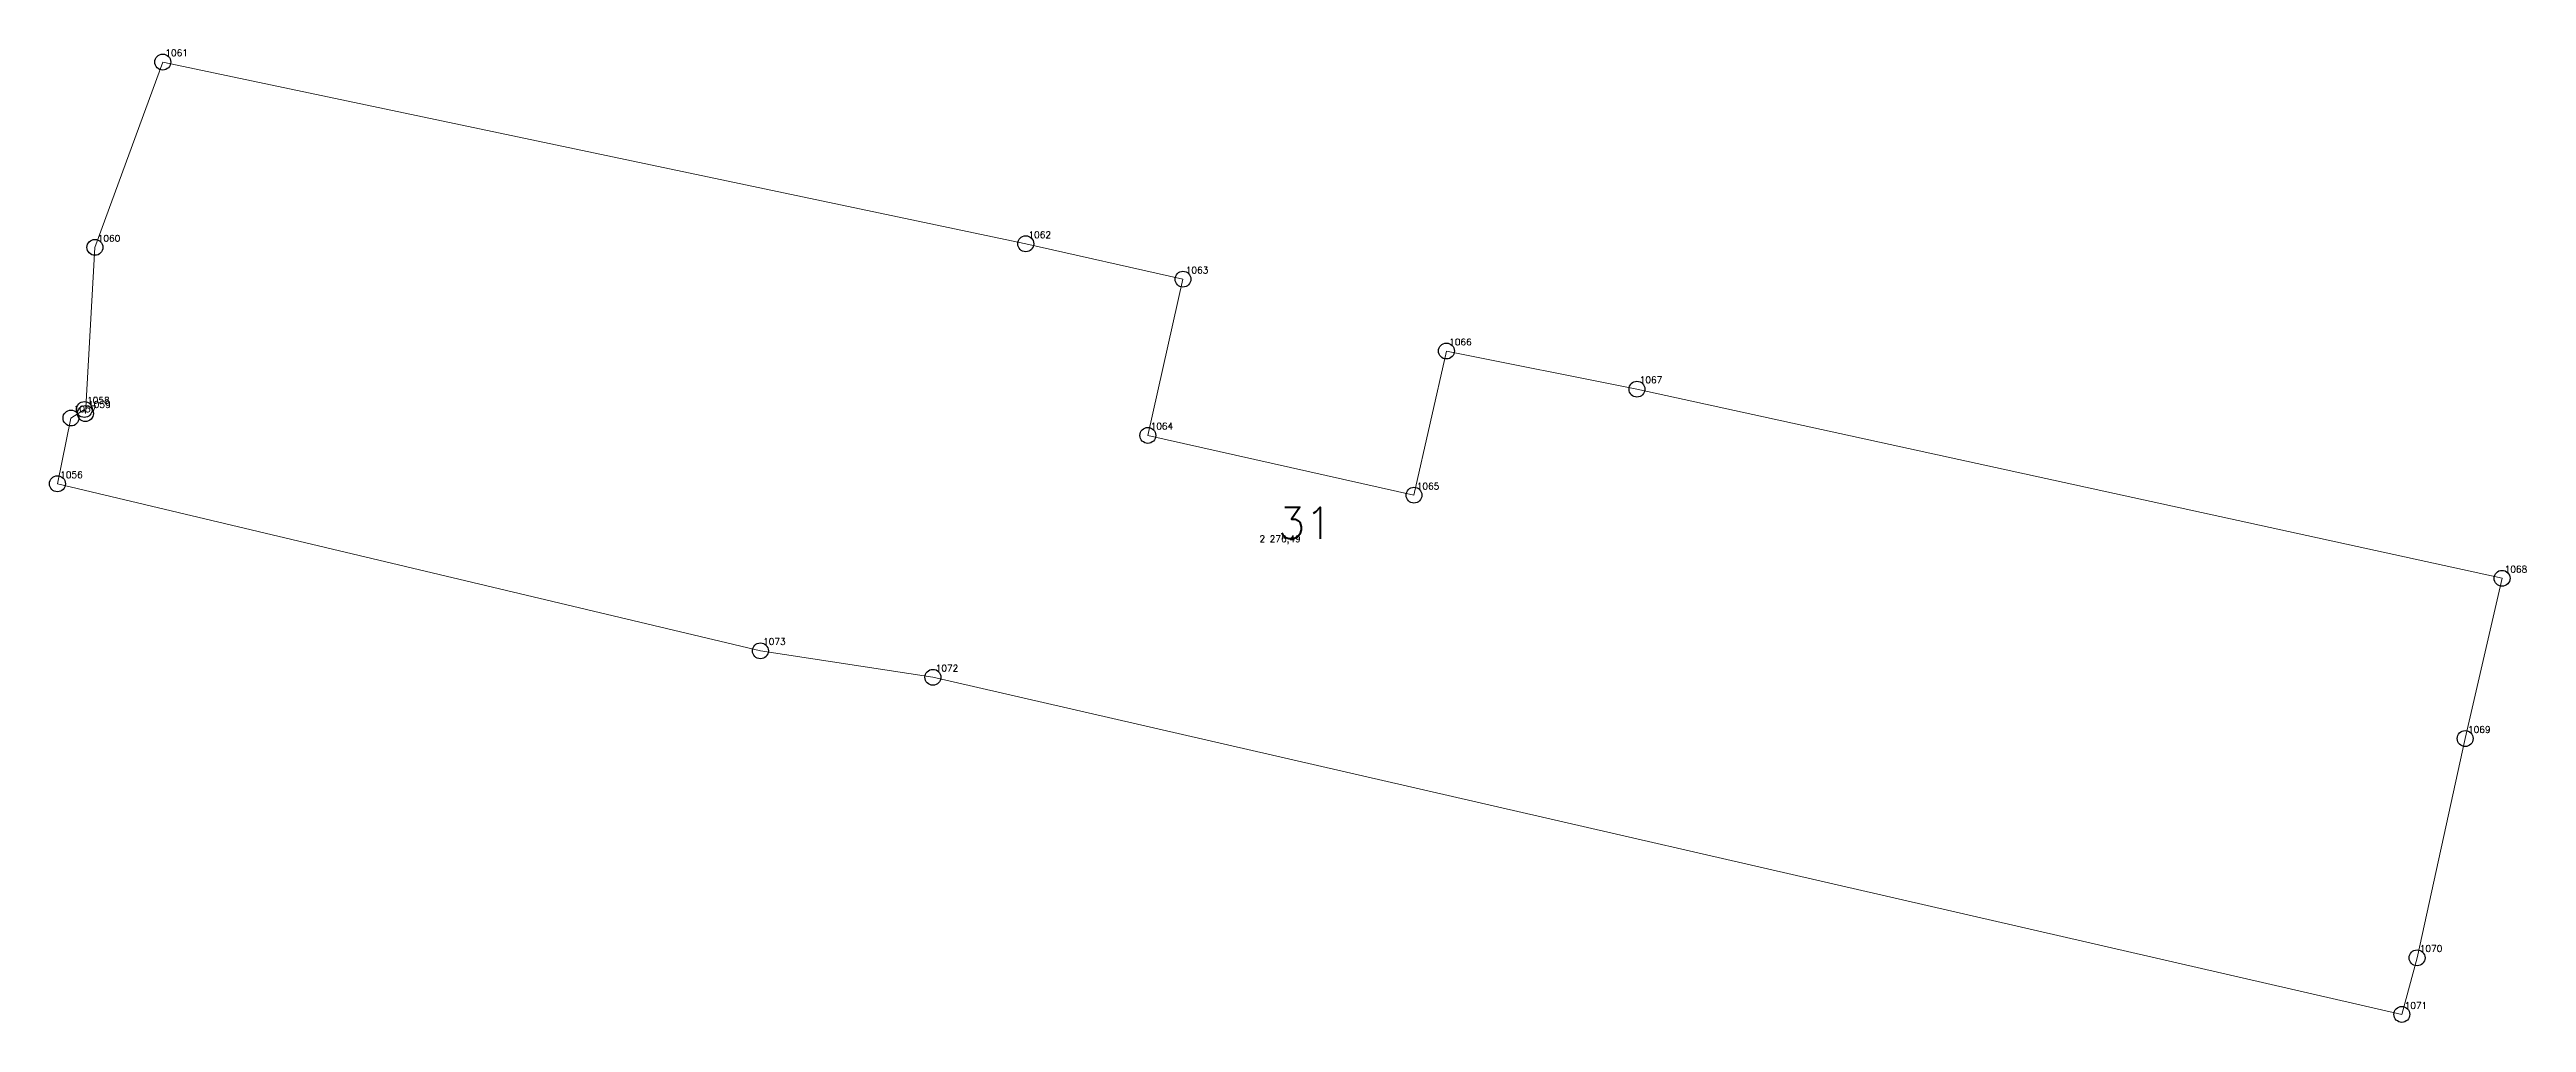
# Model space of a CAD drawing. Extents: x 1390459 to 1399082, y 355064 to 360767.
# Drawn here: x 1394411.9 to 1394528.8, y 359995.6 to 360041.5 of the extents above; entities that cross this region are included whole.
import ezdxf

# ---------------------------------------------------------------- set-up
doc = ezdxf.new("R2010")
doc.units = 0
doc.header["$PDMODE"] = 33
doc.header["$PDSIZE"] = 0.75
doc.layers.add('9 - ценная историческая застройка советский период', color=7, linetype='Continuous')
doc.layers.add('OKN_VALUED_LABELS', color=1, linetype='Continuous')
doc.styles.get("Standard").update_dxf_attribs({"font": 'simplex.shx'})

msp = doc.modelspace()

# ---------------------------------------------------------------- texts
at = {"layer": '9 - ценная историческая застройка советский период', "color": 7}
for s, p in [('1061', (1394417.36, 360041.2)), ('1060', (1394414.17, 360032.45)), ('1062', (1394458.09, 360032.62)), ('1063', (1394465.51, 360030.95)), ('1066', (1394477.94, 360027.56)), ('1067', (1394486.93, 360025.77)), ('1057', (1394413.04, 360024.4)), ('1058', (1394413.67, 360024.81)), ('1059', (1394413.72, 360024.61)), ('1064', (1394463.85, 360023.59)), ('1056', (1394412.4, 360021.3)), ('1065', (1394476.41, 360020.76)), ('2 276,49', (1394468.99, 360018.28)), ('1068', (1394527.74, 360016.84)), ('1073', (1394445.57, 360013.43)), ('1072', (1394453.71, 360012.18)), ('1069', (1394526.01, 360009.28)), ('1070', (1394523.74, 359998.95)), ('1071', (1394523.02, 359996.27))]:
    msp.add_text(s, height=0.311, dxfattribs=at).set_placement(p)
at = {"layer": 'OKN_VALUED_LABELS'}
msp.add_text('31', height=1.5, dxfattribs=at).set_placement((1394469.86, 360018.43))

# ---------------------------------------------------------------- linework, layer by layer
at = {"layer": '9 - ценная историческая застройка советский период', "color": 7, "lineweight": 20}
msp.add_lwpolyline([(1394412.27, 360021.03), (1394412.91, 360024.13), (1394413.54, 360024.53), (1394413.59, 360024.34), (1394414.04, 360032.18), (1394417.24, 360040.92), (1394457.96, 360032.35), (1394465.38, 360030.68), (1394463.72, 360023.31), (1394476.28, 360020.49), (1394477.81, 360027.29), (1394486.8, 360025.49), (1394527.62, 360016.57), (1394525.88, 360009.01), (1394523.61, 359998.67), (1394522.89, 359996), (1394453.58, 360011.9), (1394445.44, 360013.15), (1394412.27, 360021.03)], close=True, dxfattribs=at)
at = {"layer": '9 - ценная историческая застройка советский период'}
for p in [(1394417.24, 360040.92), (1394414.04, 360032.18), (1394457.96, 360032.35), (1394465.38, 360030.68), (1394477.81, 360027.29), (1394486.8, 360025.49), (1394412.91, 360024.13), (1394413.54, 360024.53), (1394413.59, 360024.34), (1394463.72, 360023.31), (1394412.27, 360021.03), (1394476.28, 360020.49), (1394527.62, 360016.57), (1394445.44, 360013.15), (1394453.58, 360011.9), (1394525.88, 360009.01), (1394523.61, 359998.67), (1394522.89, 359996)]:
    msp.add_point(p, dxfattribs=at)

msp.set_redraw_order([(e.dxf.handle, doc.entitydb.next_handle()) for e in msp.query("TEXT MTEXT ATTDEF DIMENSION ARC_DIMENSION")])  # texts and dimensions are drawn at this point

doc.saveas('drawing.dxf')
